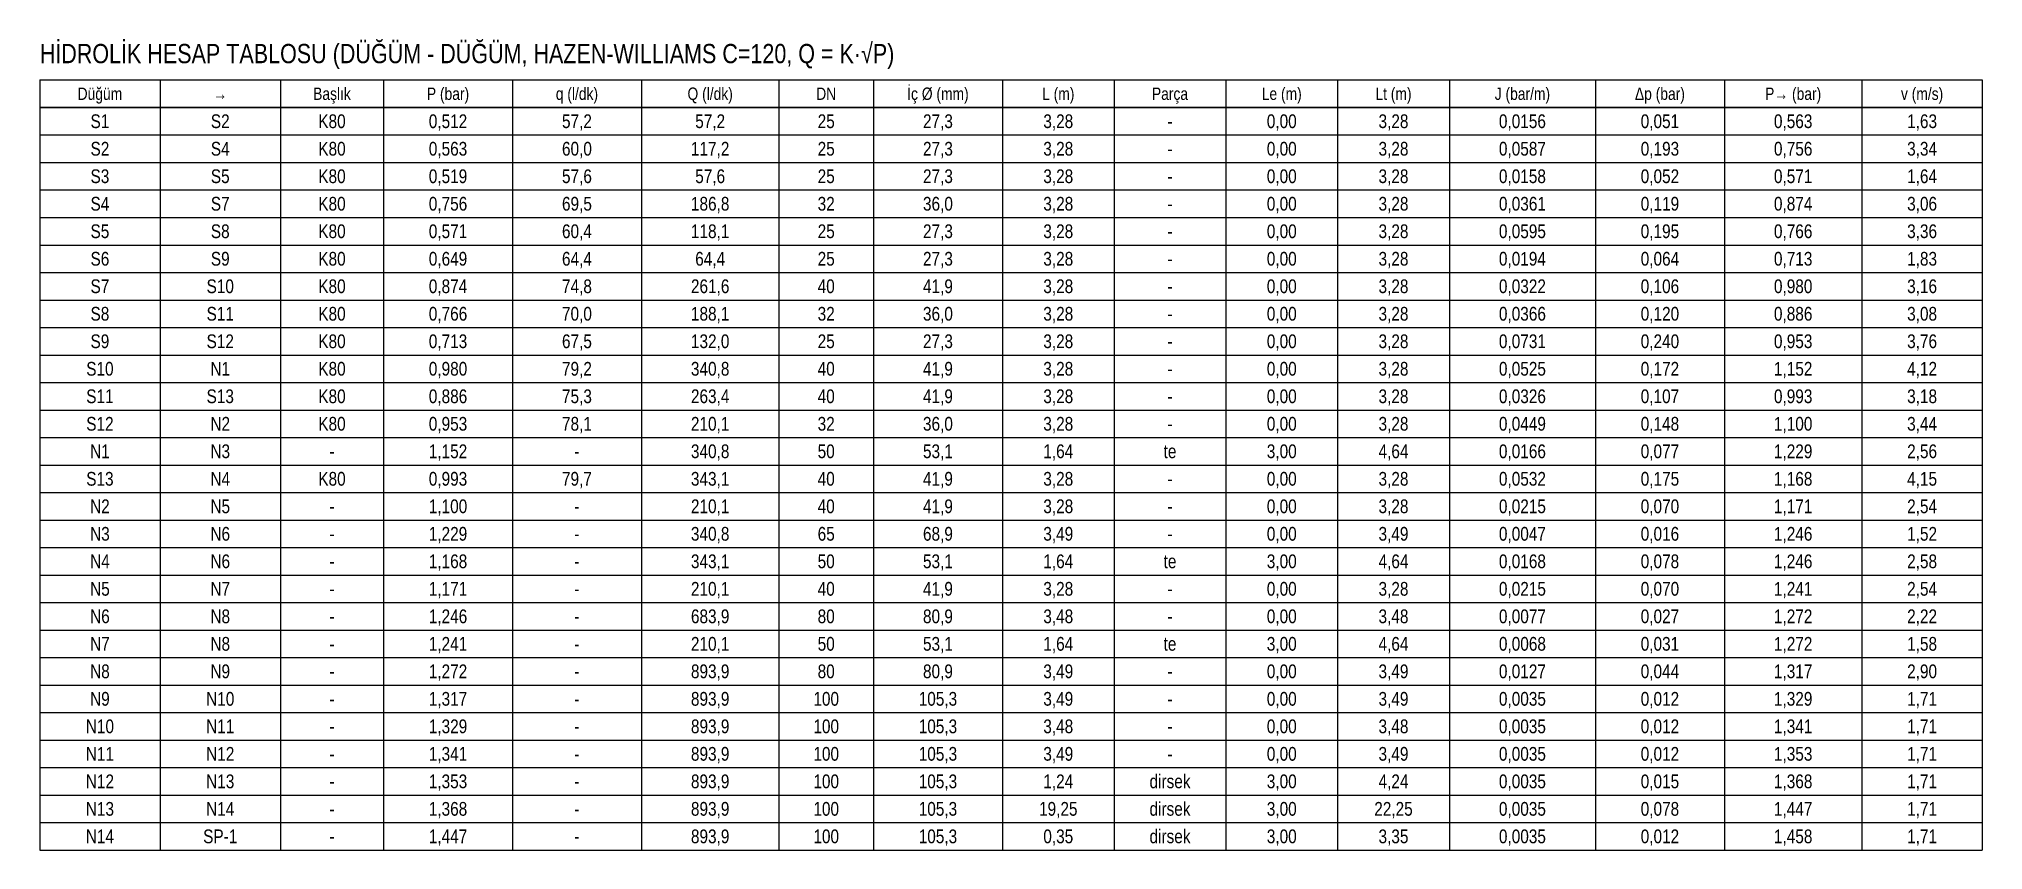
# Model space of a CAD drawing. Header units: centimetres. Extents: x 0 to 9130, y -568 to 3288.
# Drawn here: x 8000 to 9130, y 2052 to 2524 of the extents above; entities that cross this region are included whole.
import ezdxf
from ezdxf.enums import TextEntityAlignment as Align

# ---------------------------------------------------------------- set-up
doc = ezdxf.new("R2010")
doc.units = ezdxf.units.CM
doc.layers.add('ROTAS-YANGIN-TABLO', color=7, linetype='Continuous')
doc.styles.add('ROTAS', font='arial.ttf')

msp = doc.modelspace()

# ---------------------------------------------------------------- texts
at = {"layer": 'ROTAS-YANGIN-TABLO', "style": 'ROTAS', "width": 0.8}
msp.add_text('HİDROLİK HESAP TABLOSU (DÜĞÜM - DÜĞÜM, HAZEN-WILLIAMS C=120, Q = K·√P)', height=11.2, dxfattribs=at).set_placement((8000, 2506.4), align=Align.BOTTOM_LEFT)
for s, height, p in [('Düğüm', 7.2, (8035, 2492)), ('→', 7.2, (8105, 2492)), ('Başlık', 7.2, (8170, 2492)), ('P (bar)', 7.2, (8237.5, 2492)), ('q (l/dk)', 7.2, (8312.5, 2492)), ('Q (l/dk)', 7.2, (8390, 2492)), ('DN', 7.2, (8457.5, 2492)), ('İç Ø (mm)', 7.2, (8522.5, 2492)), ('L (m)', 7.2, (8592.5, 2492)), ('Parça', 7.2, (8657.5, 2492)), ('Le (m)', 7.2, (8722.5, 2492)), ('Lt (m)', 7.2, (8787.5, 2492)), ('J (bar/m)', 7.2, (8862.5, 2492)), ('Δp (bar)', 7.2, (8942.5, 2492)), ('P→ (bar)', 7.2, (9020, 2492)), ('v (m/s)', 7.2, (9095, 2492)), ('S1', 8, (8035, 2476)), ('S2', 8, (8105, 2476)), ('K80', 8, (8170, 2476)), ('0,512', 8, (8237.5, 2476)), ('57,2', 8, (8312.5, 2476)), ('57,2', 8, (8390, 2476)), ('25', 8, (8457.5, 2476)), ('27,3', 8, (8522.5, 2476)), ('3,28', 8, (8592.5, 2476)), ('0,00', 8, (8722.5, 2476)), ('3,28', 8, (8787.5, 2476)), ('0,0156', 8, (8862.5, 2476)), ('0,051', 8, (8942.5, 2476)), ('0,563', 8, (9020, 2476)), ('1,63', 8, (9095, 2476)), ('-', 8, (8657.5, 2476)), ('S2', 8, (8035, 2460)), ('S4', 8, (8105, 2460)), ('K80', 8, (8170, 2460)), ('0,563', 8, (8237.5, 2460)), ('60,0', 8, (8312.5, 2460)), ('117,2', 8, (8390, 2460)), ('25', 8, (8457.5, 2460)), ('27,3', 8, (8522.5, 2460)), ('3,28', 8, (8592.5, 2460)), ('-', 8, (8657.5, 2460)), ('0,00', 8, (8722.5, 2460)), ('3,28', 8, (8787.5, 2460)), ('0,0587', 8, (8862.5, 2460)), ('0,193', 8, (8942.5, 2460)), ('0,756', 8, (9020, 2460)), ('3,34', 8, (9095, 2460)), ('S3', 8, (8035, 2444)), ('S5', 8, (8105, 2444)), ('K80', 8, (8170, 2444)), ('0,519', 8, (8237.5, 2444)), ('57,6', 8, (8312.5, 2444)), ('57,6', 8, (8390, 2444)), ('25', 8, (8457.5, 2444)), ('27,3', 8, (8522.5, 2444)), ('3,28', 8, (8592.5, 2444)), ('-', 8, (8657.5, 2444)), ('0,00', 8, (8722.5, 2444)), ('3,28', 8, (8787.5, 2444)), ('0,0158', 8, (8862.5, 2444)), ('0,052', 8, (8942.5, 2444)), ('0,571', 8, (9020, 2444)), ('1,64', 8, (9095, 2444)), ('S4', 8, (8035, 2428)), ('S7', 8, (8105, 2428)), ('K80', 8, (8170, 2428)), ('0,756', 8, (8237.5, 2428)), ('69,5', 8, (8312.5, 2428)), ('186,8', 8, (8390, 2428)), ('32', 8, (8457.5, 2428)), ('36,0', 8, (8522.5, 2428)), ('3,28', 8, (8592.5, 2428)), ('0,00', 8, (8722.5, 2428)), ('3,28', 8, (8787.5, 2428)), ('0,0361', 8, (8862.5, 2428)), ('0,119', 8, (8942.5, 2428)), ('0,874', 8, (9020, 2428)), ('3,06', 8, (9095, 2428)), ('-', 8, (8657.5, 2428)), ('S5', 8, (8035, 2412)), ('S8', 8, (8105, 2412)), ('K80', 8, (8170, 2412)), ('0,571', 8, (8237.5, 2412)), ('60,4', 8, (8312.5, 2412)), ('118,1', 8, (8390, 2412)), ('25', 8, (8457.5, 2412)), ('27,3', 8, (8522.5, 2412)), ('3,28', 8, (8592.5, 2412)), ('-', 8, (8657.5, 2412)), ('0,00', 8, (8722.5, 2412)), ('3,28', 8, (8787.5, 2412)), ('0,0595', 8, (8862.5, 2412)), ('0,195', 8, (8942.5, 2412)), ('0,766', 8, (9020, 2412)), ('3,36', 8, (9095, 2412)), ('S6', 8, (8035, 2396)), ('S9', 8, (8105, 2396)), ('K80', 8, (8170, 2396)), ('0,649', 8, (8237.5, 2396)), ('64,4', 8, (8312.5, 2396)), ('64,4', 8, (8390, 2396)), ('25', 8, (8457.5, 2396)), ('27,3', 8, (8522.5, 2396)), ('3,28', 8, (8592.5, 2396)), ('0,00', 8, (8722.5, 2396)), ('3,28', 8, (8787.5, 2396)), ('0,0194', 8, (8862.5, 2396)), ('0,064', 8, (8942.5, 2396)), ('0,713', 8, (9020, 2396)), ('1,83', 8, (9095, 2396)), ('-', 8, (8657.5, 2396)), ('S7', 8, (8035, 2380)), ('S10', 8, (8105, 2380)), ('K80', 8, (8170, 2380)), ('0,874', 8, (8237.5, 2380)), ('74,8', 8, (8312.5, 2380)), ('261,6', 8, (8390, 2380)), ('40', 8, (8457.5, 2380)), ('41,9', 8, (8522.5, 2380)), ('3,28', 8, (8592.5, 2380)), ('-', 8, (8657.5, 2380)), ('0,00', 8, (8722.5, 2380)), ('3,28', 8, (8787.5, 2380)), ('0,0322', 8, (8862.5, 2380)), ('0,106', 8, (8942.5, 2380)), ('0,980', 8, (9020, 2380)), ('3,16', 8, (9095, 2380)), ('S8', 8, (8035, 2364)), ('S11', 8, (8105, 2364)), ('K80', 8, (8170, 2364)), ('0,766', 8, (8237.5, 2364)), ('70,0', 8, (8312.5, 2364)), ('188,1', 8, (8390, 2364)), ('32', 8, (8457.5, 2364)), ('36,0', 8, (8522.5, 2364)), ('3,28', 8, (8592.5, 2364)), ('0,00', 8, (8722.5, 2364)), ('3,28', 8, (8787.5, 2364)), ('0,0366', 8, (8862.5, 2364)), ('0,120', 8, (8942.5, 2364)), ('0,886', 8, (9020, 2364)), ('3,08', 8, (9095, 2364)), ('-', 8, (8657.5, 2364)), ('S9', 8, (8035, 2348)), ('S12', 8, (8105, 2348)), ('K80', 8, (8170, 2348)), ('0,713', 8, (8237.5, 2348)), ('67,5', 8, (8312.5, 2348)), ('132,0', 8, (8390, 2348)), ('25', 8, (8457.5, 2348)), ('27,3', 8, (8522.5, 2348)), ('3,28', 8, (8592.5, 2348)), ('-', 8, (8657.5, 2348)), ('0,00', 8, (8722.5, 2348)), ('3,28', 8, (8787.5, 2348)), ('0,0731', 8, (8862.5, 2348)), ('0,240', 8, (8942.5, 2348)), ('0,953', 8, (9020, 2348)), ('3,76', 8, (9095, 2348)), ('S10', 8, (8035, 2332)), ('N1', 8, (8105, 2332)), ('K80', 8, (8170, 2332)), ('0,980', 8, (8237.5, 2332)), ('79,2', 8, (8312.5, 2332)), ('340,8', 8, (8390, 2332)), ('40', 8, (8457.5, 2332)), ('41,9', 8, (8522.5, 2332)), ('3,28', 8, (8592.5, 2332)), ('-', 8, (8657.5, 2332)), ('0,00', 8, (8722.5, 2332)), ('3,28', 8, (8787.5, 2332)), ('0,0525', 8, (8862.5, 2332)), ('0,172', 8, (8942.5, 2332)), ('1,152', 8, (9020, 2332)), ('4,12', 8, (9095, 2332)), ('S11', 8, (8035, 2316)), ('S13', 8, (8105, 2316)), ('K80', 8, (8170, 2316)), ('0,886', 8, (8237.5, 2316)), ('75,3', 8, (8312.5, 2316)), ('263,4', 8, (8390, 2316)), ('40', 8, (8457.5, 2316)), ('41,9', 8, (8522.5, 2316)), ('3,28', 8, (8592.5, 2316)), ('0,00', 8, (8722.5, 2316)), ('3,28', 8, (8787.5, 2316)), ('0,0326', 8, (8862.5, 2316)), ('0,107', 8, (8942.5, 2316)), ('0,993', 8, (9020, 2316)), ('3,18', 8, (9095, 2316)), ('-', 8, (8657.5, 2316)), ('S12', 8, (8035, 2300)), ('N2', 8, (8105, 2300)), ('K80', 8, (8170, 2300)), ('0,953', 8, (8237.5, 2300)), ('78,1', 8, (8312.5, 2300)), ('210,1', 8, (8390, 2300)), ('32', 8, (8457.5, 2300)), ('36,0', 8, (8522.5, 2300)), ('3,28', 8, (8592.5, 2300)), ('-', 8, (8657.5, 2300)), ('0,00', 8, (8722.5, 2300)), ('3,28', 8, (8787.5, 2300)), ('0,0449', 8, (8862.5, 2300)), ('0,148', 8, (8942.5, 2300)), ('1,100', 8, (9020, 2300)), ('3,44', 8, (9095, 2300)), ('N1', 8, (8035, 2284)), ('N3', 8, (8105, 2284)), ('1,152', 8, (8237.5, 2284)), ('340,8', 8, (8390, 2284)), ('50', 8, (8457.5, 2284)), ('53,1', 8, (8522.5, 2284)), ('1,64', 8, (8592.5, 2284)), ('te', 8, (8657.5, 2284)), ('3,00', 8, (8722.5, 2284)), ('4,64', 8, (8787.5, 2284)), ('0,0166', 8, (8862.5, 2284)), ('0,077', 8, (8942.5, 2284)), ('1,229', 8, (9020, 2284)), ('2,56', 8, (9095, 2284)), ('-', 8, (8170, 2284)), ('-', 8, (8312.5, 2284)), ('S13', 8, (8035, 2268)), ('N4', 8, (8105, 2268)), ('K80', 8, (8170, 2268)), ('0,993', 8, (8237.5, 2268)), ('79,7', 8, (8312.5, 2268)), ('343,1', 8, (8390, 2268)), ('40', 8, (8457.5, 2268)), ('41,9', 8, (8522.5, 2268)), ('3,28', 8, (8592.5, 2268)), ('-', 8, (8657.5, 2268)), ('0,00', 8, (8722.5, 2268)), ('3,28', 8, (8787.5, 2268)), ('0,0532', 8, (8862.5, 2268)), ('0,175', 8, (8942.5, 2268)), ('1,168', 8, (9020, 2268)), ('4,15', 8, (9095, 2268)), ('N2', 8, (8035, 2252)), ('N5', 8, (8105, 2252)), ('-', 8, (8170, 2252)), ('1,100', 8, (8237.5, 2252)), ('-', 8, (8312.5, 2252)), ('210,1', 8, (8390, 2252)), ('40', 8, (8457.5, 2252)), ('41,9', 8, (8522.5, 2252)), ('3,28', 8, (8592.5, 2252)), ('-', 8, (8657.5, 2252)), ('0,00', 8, (8722.5, 2252)), ('3,28', 8, (8787.5, 2252)), ('0,0215', 8, (8862.5, 2252)), ('0,070', 8, (8942.5, 2252)), ('1,171', 8, (9020, 2252)), ('2,54', 8, (9095, 2252)), ('N3', 8, (8035, 2236)), ('N6', 8, (8105, 2236)), ('1,229', 8, (8237.5, 2236)), ('340,8', 8, (8390, 2236)), ('65', 8, (8457.5, 2236)), ('68,9', 8, (8522.5, 2236)), ('3,49', 8, (8592.5, 2236)), ('0,00', 8, (8722.5, 2236)), ('3,49', 8, (8787.5, 2236)), ('0,0047', 8, (8862.5, 2236)), ('0,016', 8, (8942.5, 2236)), ('1,246', 8, (9020, 2236)), ('1,52', 8, (9095, 2236)), ('-', 8, (8170, 2236)), ('-', 8, (8312.5, 2236)), ('-', 8, (8657.5, 2236)), ('N4', 8, (8035, 2220)), ('N6', 8, (8105, 2220)), ('-', 8, (8170, 2220)), ('1,168', 8, (8237.5, 2220)), ('-', 8, (8312.5, 2220)), ('343,1', 8, (8390, 2220)), ('50', 8, (8457.5, 2220)), ('53,1', 8, (8522.5, 2220)), ('1,64', 8, (8592.5, 2220)), ('te', 8, (8657.5, 2220)), ('3,00', 8, (8722.5, 2220)), ('4,64', 8, (8787.5, 2220)), ('0,0168', 8, (8862.5, 2220)), ('0,078', 8, (8942.5, 2220)), ('1,246', 8, (9020, 2220)), ('2,58', 8, (9095, 2220)), ('N5', 8, (8035, 2204)), ('N7', 8, (8105, 2204)), ('1,171', 8, (8237.5, 2204)), ('210,1', 8, (8390, 2204)), ('40', 8, (8457.5, 2204)), ('41,9', 8, (8522.5, 2204)), ('3,28', 8, (8592.5, 2204)), ('0,00', 8, (8722.5, 2204)), ('3,28', 8, (8787.5, 2204)), ('0,0215', 8, (8862.5, 2204)), ('0,070', 8, (8942.5, 2204)), ('1,241', 8, (9020, 2204)), ('2,54', 8, (9095, 2204)), ('-', 8, (8170, 2204)), ('-', 8, (8312.5, 2204)), ('-', 8, (8657.5, 2204)), ('N6', 8, (8035, 2188)), ('N8', 8, (8105, 2188)), ('-', 8, (8170, 2188)), ('1,246', 8, (8237.5, 2188)), ('-', 8, (8312.5, 2188)), ('683,9', 8, (8390, 2188)), ('80', 8, (8457.5, 2188)), ('80,9', 8, (8522.5, 2188)), ('3,48', 8, (8592.5, 2188)), ('-', 8, (8657.5, 2188)), ('0,00', 8, (8722.5, 2188)), ('3,48', 8, (8787.5, 2188)), ('0,0077', 8, (8862.5, 2188)), ('0,027', 8, (8942.5, 2188)), ('1,272', 8, (9020, 2188)), ('2,22', 8, (9095, 2188)), ('N7', 8, (8035, 2172)), ('N8', 8, (8105, 2172)), ('-', 8, (8170, 2172)), ('1,241', 8, (8237.5, 2172)), ('-', 8, (8312.5, 2172)), ('210,1', 8, (8390, 2172)), ('50', 8, (8457.5, 2172)), ('53,1', 8, (8522.5, 2172)), ('1,64', 8, (8592.5, 2172)), ('te', 8, (8657.5, 2172)), ('3,00', 8, (8722.5, 2172)), ('4,64', 8, (8787.5, 2172)), ('0,0068', 8, (8862.5, 2172)), ('0,031', 8, (8942.5, 2172)), ('1,272', 8, (9020, 2172)), ('1,58', 8, (9095, 2172)), ('N8', 8, (8035, 2156)), ('N9', 8, (8105, 2156)), ('-', 8, (8170, 2156)), ('1,272', 8, (8237.5, 2156)), ('-', 8, (8312.5, 2156)), ('893,9', 8, (8390, 2156)), ('80', 8, (8457.5, 2156)), ('80,9', 8, (8522.5, 2156)), ('3,49', 8, (8592.5, 2156)), ('-', 8, (8657.5, 2156)), ('0,00', 8, (8722.5, 2156)), ('3,49', 8, (8787.5, 2156)), ('0,0127', 8, (8862.5, 2156)), ('0,044', 8, (8942.5, 2156)), ('1,317', 8, (9020, 2156)), ('2,90', 8, (9095, 2156)), ('N9', 8, (8035, 2140)), ('N10', 8, (8105, 2140)), ('-', 8, (8170, 2140)), ('1,317', 8, (8237.5, 2140)), ('-', 8, (8312.5, 2140)), ('893,9', 8, (8390, 2140)), ('100', 8, (8457.5, 2140)), ('105,3', 8, (8522.5, 2140)), ('3,49', 8, (8592.5, 2140)), ('-', 8, (8657.5, 2140)), ('0,00', 8, (8722.5, 2140)), ('3,49', 8, (8787.5, 2140)), ('0,0035', 8, (8862.5, 2140)), ('0,012', 8, (8942.5, 2140)), ('1,329', 8, (9020, 2140)), ('1,71', 8, (9095, 2140)), ('N10', 8, (8035, 2124)), ('N11', 8, (8105, 2124)), ('1,329', 8, (8237.5, 2124)), ('893,9', 8, (8390, 2124)), ('100', 8, (8457.5, 2124)), ('105,3', 8, (8522.5, 2124)), ('3,48', 8, (8592.5, 2124)), ('0,00', 8, (8722.5, 2124)), ('3,48', 8, (8787.5, 2124)), ('0,0035', 8, (8862.5, 2124)), ('0,012', 8, (8942.5, 2124)), ('1,341', 8, (9020, 2124)), ('1,71', 8, (9095, 2124)), ('-', 8, (8170, 2124)), ('-', 8, (8312.5, 2124)), ('-', 8, (8657.5, 2124)), ('N11', 8, (8035, 2108)), ('N12', 8, (8105, 2108)), ('-', 8, (8170, 2108)), ('1,341', 8, (8237.5, 2108)), ('-', 8, (8312.5, 2108)), ('893,9', 8, (8390, 2108)), ('100', 8, (8457.5, 2108)), ('105,3', 8, (8522.5, 2108)), ('3,49', 8, (8592.5, 2108)), ('-', 8, (8657.5, 2108)), ('0,00', 8, (8722.5, 2108)), ('3,49', 8, (8787.5, 2108)), ('0,0035', 8, (8862.5, 2108)), ('0,012', 8, (8942.5, 2108)), ('1,353', 8, (9020, 2108)), ('1,71', 8, (9095, 2108)), ('N12', 8, (8035, 2092)), ('N13', 8, (8105, 2092)), ('1,353', 8, (8237.5, 2092)), ('893,9', 8, (8390, 2092)), ('100', 8, (8457.5, 2092)), ('105,3', 8, (8522.5, 2092)), ('1,24', 8, (8592.5, 2092)), ('dirsek', 8, (8657.5, 2092)), ('3,00', 8, (8722.5, 2092)), ('4,24', 8, (8787.5, 2092)), ('0,0035', 8, (8862.5, 2092)), ('0,015', 8, (8942.5, 2092)), ('1,368', 8, (9020, 2092)), ('1,71', 8, (9095, 2092)), ('-', 8, (8170, 2092)), ('-', 8, (8312.5, 2092)), ('N13', 8, (8035, 2076)), ('N14', 8, (8105, 2076)), ('-', 8, (8170, 2076)), ('1,368', 8, (8237.5, 2076)), ('-', 8, (8312.5, 2076)), ('893,9', 8, (8390, 2076)), ('100', 8, (8457.5, 2076)), ('105,3', 8, (8522.5, 2076)), ('19,25', 8, (8592.5, 2076)), ('dirsek', 8, (8657.5, 2076)), ('3,00', 8, (8722.5, 2076)), ('22,25', 8, (8787.5, 2076)), ('0,0035', 8, (8862.5, 2076)), ('0,078', 8, (8942.5, 2076)), ('1,447', 8, (9020, 2076)), ('1,71', 8, (9095, 2076)), ('N14', 8, (8035, 2060)), ('SP-1', 8, (8105, 2060)), ('-', 8, (8170, 2060)), ('1,447', 8, (8237.5, 2060)), ('-', 8, (8312.5, 2060)), ('893,9', 8, (8390, 2060)), ('100', 8, (8457.5, 2060)), ('105,3', 8, (8522.5, 2060)), ('0,35', 8, (8592.5, 2060)), ('dirsek', 8, (8657.5, 2060)), ('3,00', 8, (8722.5, 2060)), ('3,35', 8, (8787.5, 2060)), ('0,0035', 8, (8862.5, 2060)), ('0,012', 8, (8942.5, 2060)), ('1,458', 8, (9020, 2060)), ('1,71', 8, (9095, 2060))]:
    msp.add_text(s, height=height, dxfattribs=at).set_placement(p, align=Align.MIDDLE_CENTER)

# ---------------------------------------------------------------- linework, layer by layer
at = {"layer": 'ROTAS-YANGIN-TABLO'}
for p, q in [((8000, 2500), (8000, 2052)), ((8070, 2500), (8070, 2052)), ((8140, 2500), (8140, 2052)), ((8200, 2500), (8200, 2052)), ((8275, 2500), (8275, 2052)), ((8350, 2500), (8350, 2052)), ((8430, 2500), (8430, 2052)), ((8485, 2500), (8485, 2052)), ((8560, 2500), (8560, 2052)), ((8625, 2500), (8625, 2052)), ((8690, 2500), (8690, 2052)), ((8755, 2500), (8755, 2052)), ((8820, 2500), (8820, 2052)), ((8905, 2500), (8905, 2052)), ((8980, 2500), (8980, 2052)), ((9060, 2500), (9060, 2052)), ((9130, 2500), (9130, 2052))]:
    msp.add_line(p, q, dxfattribs=at)
for points in [[(8000, 2500), (9130, 2500)], [(8000, 2468), (9130, 2468)], [(8000, 2452), (9130, 2452)], [(8000, 2436), (9130, 2436)], [(8000, 2420), (9130, 2420)], [(8000, 2404), (9130, 2404)], [(8000, 2388), (9130, 2388)], [(8000, 2372), (9130, 2372)], [(8000, 2356), (9130, 2356)], [(8000, 2340), (9130, 2340)], [(8000, 2324), (9130, 2324)], [(8000, 2308), (9130, 2308)], [(8000, 2292), (9130, 2292)], [(8000, 2276), (9130, 2276)], [(8000, 2260), (9130, 2260)], [(8000, 2244), (9130, 2244)], [(8000, 2228), (9130, 2228)], [(8000, 2212), (9130, 2212)], [(8000, 2196), (9130, 2196)], [(8000, 2180), (9130, 2180)], [(8000, 2164), (9130, 2164)], [(8000, 2148), (9130, 2148)], [(8000, 2132), (9130, 2132)], [(8000, 2116), (9130, 2116)], [(8000, 2100), (9130, 2100)], [(8000, 2084), (9130, 2084)], [(8000, 2068), (9130, 2068)], [(8000, 2052), (9130, 2052)]]:
    msp.add_lwpolyline(points, dxfattribs=at)
at = {"layer": 'ROTAS-YANGIN-TABLO', "const_width": 1}
msp.add_lwpolyline([(8000, 2484), (9130, 2484)], dxfattribs=at)

msp.set_redraw_order([(e.dxf.handle, doc.entitydb.next_handle()) for e in msp.query("TEXT MTEXT ATTDEF DIMENSION ARC_DIMENSION")])  # texts and dimensions are drawn at this point

doc.saveas('drawing.dxf')
